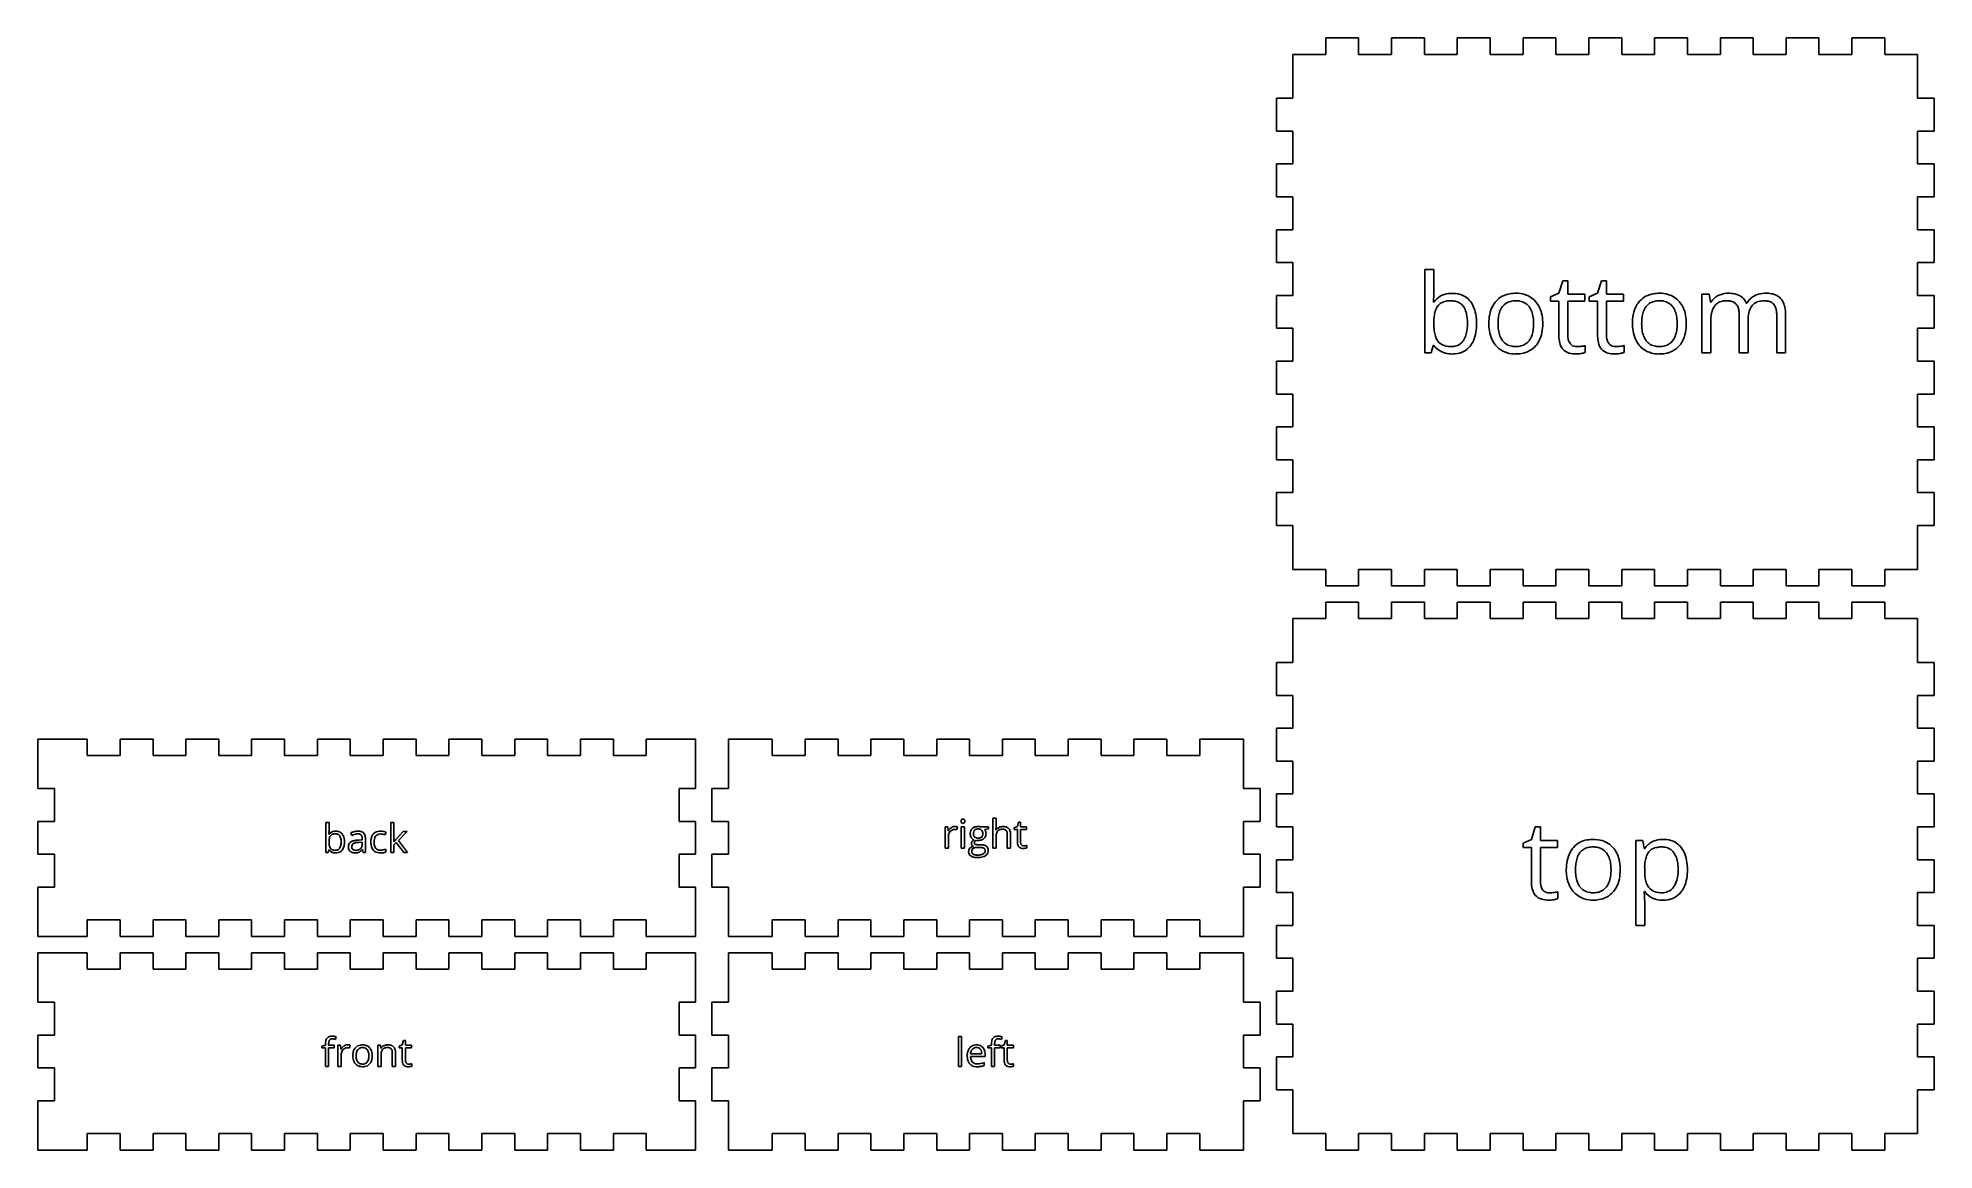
# Model space of a CAD drawing. Header units: millimetres. Extents: x 0 to 346, y 3 to 206.
import ezdxf

# ---------------------------------------------------------------- set-up
doc = ezdxf.new("R2010")
doc.units = ezdxf.units.MM

msp = doc.modelspace()

# ---------------------------------------------------------------- linework, layer by layer
at = {"layer": 'back_labelLayer'}
for p, q in [((52.54, 57.3), (52.54, 62.77)), ((52.54, 62.77), (53.12, 62.77)), ((53.12, 62.77), (53.12, 61.44)), ((64.38, 57.3), (64.38, 62.77)), ((64.38, 62.77), (64.96, 62.77)), ((64.96, 62.77), (64.96, 59.87)), ((53.09, 60.64), (53.12, 60.64)), ((57.27, 60.44), (57.09, 60.89)), ((58.53, 59.59), (59.18, 59.61)), ((59.17, 59.19), (58.58, 59.17)), ((59.17, 58.85), (59.17, 59.19)), ((59.18, 59.61), (59.18, 59.85)), ((59.75, 59.93), (59.75, 57.3)), ((63.52, 61.02), (63.34, 60.53)), ((64.93, 59.27), (64.96, 59.27)), ((65.4, 59.12), (64.96, 58.74)), ((66.76, 57.3), (65.4, 59.12)), ((65.42, 59.83), (66.66, 61.15)), ((67.35, 61.15), (65.79, 59.51)), ((65.79, 59.51), (67.46, 57.3)), ((66.66, 61.15), (67.35, 61.15)), ((52.95, 57.3), (52.54, 57.3)), ((53.08, 57.8), (52.95, 57.3)), ((53.12, 57.8), (53.08, 57.8)), ((59.2, 57.85), (59.17, 57.85)), ((59.32, 57.3), (59.2, 57.85)), ((59.75, 57.3), (59.32, 57.3)), ((63.47, 57.95), (63.47, 57.43)), ((64.96, 57.3), (64.38, 57.3)), ((64.96, 58.74), (64.96, 57.3)), ((67.46, 57.3), (66.76, 57.3))]:
    msp.add_line(p, q, dxfattribs=at)
for centre, radius, start, end in [((44.34, 61.32), 8.78, 355.7239, 358.1259), ((45.83, 61.21), 7.28, 355.4718, 355.6532), ((40.95, 61.43), 12.17, 358.1123, 0.0485), ((54.21, 59.88), 1.33, 95.1835, 145.1109), ((56.26, 59.3), 3.14, 171.0668, 177.8457), ((57.62, 59.23), 4.5, 177.6176, 180.0426), ((56.98, 59.22), 3.86, 179.7763, 185.7076), ((55.46, 59.06), 2.33, 185.5925, 194.205), ((54.96, 59.51), 1.83, 160.8926, 171.2334), ((54.18, 59.79), 0.999, 143.3382, 161.256), ((54, 59.91), 0.776, 120.1403, 142.4249), ((54.11, 59.7), 1.01, 100.4469, 119.6701), ((54.23, 59.09), 1.64, 89.5731, 100.7324), ((54.32, 59.22), 1.99, 89.8743, 96.8146), ((54.25, 59.38), 1.35, 78.6782, 90.375), ((54.35, 59.43), 1.78, 74.2393, 90.5624), ((54.37, 59.86), 0.851, 35.5408, 79.8011), ((54.46, 59.87), 1.34, 38.5631, 74.067), ((54.27, 59.8), 0.968, 32.7035, 35.524), ((54.01, 59.65), 1.27, 15.778, 32.0151), ((53.18, 59.4), 2.14, 6.1649, 16.0396), ((53.16, 59.08), 2.16, 343.4171, 353.6369), ((51.88, 59.25), 3.45, 359.7681, 6.3095), ((51.98, 59.22), 3.34, 353.4935, 0.2205), ((54.16, 59.63), 1.72, 16.4709, 38.4075), ((53.29, 59.36), 2.64, 5.1339, 16.7973), ((52.51, 59.21), 3.42, 350.6563, 0.338), ((52.18, 59.24), 3.75, 359.8779, 5.4093), ((57.67, 58.41), 1.01, 115.4905, 182.3568), ((58.37, 58.52), 2.69, 106.3569, 118.335), ((58.17, 57.48), 2.07, 101.3568, 117.0799), ((58.98, 56.93), 3.91, 112.2122, 115.9641), ((57.9, 58.42), 0.623, 120.9734, 172.418), ((58.6, 57.89), 2.87, 103.6227, 112.432), ((58.05, 58.19), 0.896, 113.5886, 121.6806), ((58.48, 58.16), 3.06, 104.5162, 106.549), ((58.27, 57.67), 1.46, 102.7996, 113.2433), ((58.4, 58.51), 2.7, 90.0714, 104.6521), ((58.58, 55.58), 4.01, 92.4696, 101.7065), ((58.38, 58.83), 1.9, 90.4485, 103.7666), ((58.53, 56.56), 2.6, 96.3546, 102.9953), ((58.72, 54.89), 4.29, 91.8565, 96.4478), ((58.37, 59.29), 1.44, 83.6507, 90.1754), ((58.41, 58.75), 2.46, 81.568, 90.3249), ((58.7, 53.89), 5.7, 91.7164, 92.9096), ((58.43, 59.78), 0.954, 70.5717, 83.9928), ((58.55, 60.12), 0.592, 42.7295, 71.0381), ((58.55, 59.68), 1.53, 68.2273, 81.7495), ((58.5, 60.09), 0.651, 20.4094, 41.4479), ((58.14, 59.95), 1.04, 7.8273, 20.6041), ((58.75, 60.17), 0.993, 47.8683, 68.2934), ((57.68, 58.83), 1.48, 346.9177, 0.2825), ((57.5, 59.86), 1.68, 359.6933, 8.0036), ((57.28, 58.85), 1.89, 359.8193, 359.9982), ((58.78, 60.24), 0.924, 19.2331, 46.6741), ((58.25, 60.04), 1.5, 6.3379, 19.6815), ((57.45, 59.94), 2.3, 359.8026, 6.6584), ((63.96, 59.22), 3.22, 169.8979, 180.3689), ((64.27, 59.2), 3.53, 179.9388, 183.9816), ((63.32, 59.11), 2.57, 183.5914, 196.354), ((62.84, 59.43), 2.08, 153.0875, 170.1051), ((62.41, 59.63), 1.61, 138.655, 152.6853), ((62.33, 59.69), 1.51, 101.4913, 138.3134), ((64.57, 59.22), 3.22, 174.531, 180.1549), ((64.17, 59.19), 2.83, 179.7041, 188.0744), ((63.31, 59.36), 1.96, 160.1418, 175.1368), ((62.4, 59.72), 0.979, 114.4266, 161.6633), ((62.49, 59.41), 1.29, 88.7194, 112.5668), ((62.51, 58.93), 2.29, 89.5892, 102.1788), ((62.52, 59.41), 1.29, 87.6751, 89.9748), ((62.53, 58.59), 2.63, 77.7702, 89.9475), ((62.5, 59.03), 1.67, 81.691, 87.5078), ((62.39, 58.3), 2.41, 77.2998, 81.7345), ((62.25, 57.63), 3.1, 74.7801, 77.4497), ((62.38, 58.11), 2.6, 68.3294, 74.8831), ((62.48, 58.31), 2.91, 74.6796, 77.9578), ((62.75, 59.29), 1.9, 70.0945, 74.7386), ((63, 59.99), 1.15, 63.5033, 70.1862), ((63.14, 60.27), 0.847, 62.9237, 63.1908), ((45.99, 60.6), 18.99, 356.0329, 356.6443), ((40.51, 60.97), 24.48, 356.0201, 356.0543), ((53.51, 60.16), 11.45, 356.6326, 357.4909), ((58.04, 59.96), 6.92, 357.5041, 358.3307), ((61.07, 59.88), 3.89, 358.2738, 359.8929), ((67.78, 57.28), 3.45, 142.3232, 144.7076), ((69.62, 55.86), 5.78, 140.433, 142.3367), ((72.01, 53.88), 8.88, 139.28, 140.4703), ((74.79, 51.5), 12.54, 138.3417, 139.2878), ((54.17, 58.55), 1.29, 215.585, 245.8361), ((54.48, 58.81), 1.32, 193.9431, 208.0218), ((54.09, 58.6), 0.88, 208.5537, 217.5604), ((54.06, 58.59), 0.847, 218.169, 253.8047), ((54.27, 58.78), 1.54, 245.9801, 255.5456), ((54.21, 59.08), 1.36, 253.1383, 266.8483), ((54.32, 59), 1.77, 255.7755, 270.3186), ((54.26, 59.59), 1.88, 266.3776, 270.0511), ((54.27, 58.88), 1.16, 269.3869, 285.8631), ((54.33, 59.21), 1.98, 269.9226, 275.5482), ((54.43, 58.62), 1.38, 274.064, 321.4081), ((54.36, 58.57), 0.839, 286.0163, 326.8497), ((53.94, 58.85), 1.34, 326.7105, 343.6662), ((54.22, 58.78), 1.64, 321.3161, 335.5436), ((53.7, 59.01), 2.21, 335.8306, 350.8255), ((58.13, 58.35), 1.47, 179.5457, 192.695), ((57.63, 58.23), 0.959, 192.0828, 227.4521), ((57.66, 58.27), 1, 227.769, 237.805), ((57.75, 58.43), 1.18, 238.3273, 258.9184), ((58.19, 58.36), 0.922, 171.2122, 180.2059), ((58.11, 58.35), 0.834, 179.5265, 192.7788), ((57.82, 58.28), 0.544, 192.3264, 222.058), ((57.8, 58.27), 0.52, 222.5808, 229.2545), ((57.87, 58.36), 0.635, 229.7837, 254.2725), ((57.87, 59.02), 1.79, 258.6719, 270.4048), ((57.97, 58.68), 0.964, 253.9397, 266.4534), ((57.89, 59.86), 2.63, 269.9538, 273.1492), ((58, 59.02), 1.31, 266.0782, 270.059), ((58.01, 59.32), 1.61, 269.5792, 282.0413), ((57.93, 59.22), 1.98, 272.9335, 281.4139), ((58.06, 58.59), 1.35, 281.298, 293.7314), ((58.13, 58.8), 1.07, 281.7121, 306.4594), ((58.15, 58.34), 1.08, 294.3933, 304.7371), ((58.18, 58.71), 0.974, 306.9882, 313.8558), ((57.87, 58.74), 1.57, 304.8485, 314.8531), ((58.17, 58.71), 0.977, 314.1892, 347.427), ((57.28, 59.35), 2.42, 314.7445, 321.7072), ((62.47, 58.86), 1.69, 196.0167, 221.1349), ((62.3, 58.73), 1.48, 221.7976, 256.802), ((63.15, 59.05), 1.8, 187.9315, 200.3885), ((62.6, 58.84), 1.21, 200.4183, 216.6393), ((62.37, 58.68), 0.927, 216.9695, 261.3103), ((62.47, 59.41), 2.18, 256.4244, 270.489), ((62.47, 59.15), 1.41, 260.136, 270.2692), ((62.47, 60.18), 2.44, 270.2658, 286.2891), ((62.49, 60.43), 3.2, 269.9655, 272.8642), ((62.54, 59.68), 2.45, 272.5981, 282.1878), ((62.71, 58.91), 1.66, 282.0344, 296.9455), ((62.32, 60.74), 3.02, 286.0461, 292.3654)]:
    msp.add_arc(centre, radius, start, end, dxfattribs=at)
at = {"layer": 'back_outsideCutPath'}
for p, q in [((0, 78), (0, 69)), ((3, 78), (0, 78)), ((9, 78), (3, 78)), ((9, 75), (9, 78)), ((21, 78), (15, 78)), ((15, 78), (15, 75)), ((21, 75), (21, 78)), ((33, 78), (27, 78)), ((27, 78), (27, 75)), ((33, 75), (33, 78)), ((45, 78), (39, 78)), ((39, 78), (39, 75)), ((45, 75), (45, 78)), ((57, 78), (51, 78)), ((51, 78), (51, 75)), ((57, 75), (57, 78)), ((69, 78), (63, 78)), ((63, 78), (63, 75)), ((69, 75), (69, 78)), ((81, 78), (75, 78)), ((75, 78), (75, 75)), ((81, 75), (81, 78)), ((93, 78), (87, 78)), ((87, 78), (87, 75)), ((93, 75), (93, 78)), ((105, 78), (99, 78)), ((99, 78), (99, 75)), ((105, 75), (105, 78)), ((120, 78), (111, 78)), ((111, 78), (111, 75)), ((120, 75), (120, 78)), ((15, 75), (9, 75)), ((27, 75), (21, 75)), ((39, 75), (33, 75)), ((51, 75), (45, 75)), ((63, 75), (57, 75)), ((75, 75), (69, 75)), ((87, 75), (81, 75)), ((99, 75), (93, 75)), ((111, 75), (105, 75)), ((120, 69), (120, 75)), ((0, 69), (3, 69)), ((3, 69), (3, 63)), ((117, 63), (117, 69)), ((117, 69), (120, 69)), ((3, 63), (0, 63)), ((0, 63), (0, 57)), ((120, 63), (117, 63)), ((120, 57), (120, 63)), ((0, 57), (3, 57)), ((3, 57), (3, 51)), ((117, 51), (117, 57)), ((117, 57), (120, 57)), ((3, 51), (0, 51)), ((0, 51), (0, 45)), ((120, 51), (117, 51)), ((120, 42), (120, 51)), ((0, 45), (0, 42)), ((9, 42), (9, 45)), ((9, 45), (15, 45)), ((15, 45), (15, 42)), ((21, 42), (21, 45)), ((21, 45), (27, 45)), ((27, 45), (27, 42)), ((33, 42), (33, 45)), ((33, 45), (39, 45)), ((39, 45), (39, 42)), ((45, 42), (45, 45)), ((45, 45), (51, 45)), ((51, 45), (51, 42)), ((57, 42), (57, 45)), ((57, 45), (63, 45)), ((63, 45), (63, 42)), ((69, 42), (69, 45)), ((69, 45), (75, 45)), ((75, 45), (75, 42)), ((81, 42), (81, 45)), ((81, 45), (87, 45)), ((87, 45), (87, 42)), ((93, 42), (93, 45)), ((93, 45), (99, 45)), ((99, 45), (99, 42)), ((105, 42), (105, 45)), ((105, 45), (111, 45)), ((111, 45), (111, 42)), ((0, 42), (9, 42)), ((15, 42), (21, 42)), ((27, 42), (33, 42)), ((39, 42), (45, 42)), ((51, 42), (57, 42)), ((63, 42), (69, 42)), ((75, 42), (81, 42)), ((87, 42), (93, 42)), ((99, 42), (105, 42)), ((111, 42), (117, 42)), ((117, 42), (120, 42))]:
    msp.add_line(p, q, dxfattribs=at)
at = {"layer": 'bottom_labelLayer'}
for p, q in [((253.1, 148.5), (253.1, 163.7)), ((253.1, 163.7), (254.72, 163.7)), ((254.72, 163.7), (254.72, 160)), ((276.02, 158.72), (277.55, 159.4)), ((277.55, 159.4), (278.24, 161.68)), ((278.24, 161.68), (279.17, 161.68)), ((279.17, 161.68), (279.17, 159.2)), ((279.17, 159.2), (282.28, 159.2)), ((282.28, 159.2), (282.28, 157.94)), ((283.08, 158.72), (284.61, 159.4)), ((284.61, 159.4), (285.3, 161.68)), ((285.3, 161.68), (286.23, 161.68)), ((286.23, 161.68), (286.23, 159.2)), ((286.23, 159.2), (289.34, 159.2)), ((289.34, 159.2), (289.34, 157.94)), ((303.64, 148.5), (303.64, 159.2)), ((303.64, 159.2), (304.96, 159.2)), ((304.96, 159.2), (305.22, 157.74)), ((254.64, 157.78), (254.72, 157.78)), ((276.02, 157.94), (276.02, 158.72)), ((277.55, 157.94), (276.02, 157.94)), ((277.55, 151.58), (277.55, 157.94)), ((282.28, 157.94), (279.17, 157.94)), ((279.17, 157.94), (279.17, 151.64)), ((283.08, 157.94), (283.08, 158.72)), ((284.61, 157.94), (283.08, 157.94)), ((284.61, 151.58), (284.61, 157.94)), ((289.34, 157.94), (286.23, 157.94)), ((286.23, 157.94), (286.23, 151.64)), ((305.22, 157.74), (305.3, 157.74)), ((311.74, 157.58), (311.82, 157.58)), ((305.26, 154.12), (305.26, 148.5)), ((310.45, 148.5), (310.45, 155.46)), ((312.07, 154.48), (312.07, 148.5)), ((317.28, 148.5), (317.28, 155.46)), ((318.9, 155.48), (318.9, 148.5)), ((254.6, 149.88), (254.26, 148.5)), ((254.72, 149.88), (254.6, 149.88)), ((282.36, 149.84), (282.36, 148.6)), ((289.42, 149.84), (289.42, 148.6)), ((254.26, 148.5), (253.1, 148.5)), ((305.26, 148.5), (303.64, 148.5)), ((312.07, 148.5), (310.45, 148.5)), ((318.9, 148.5), (317.28, 148.5))]:
    msp.add_line(p, q, dxfattribs=at)
for centre, radius, start, end in [((220.92, 159.98), 33.8, 358.1123, 0.0484), ((257.74, 155.67), 3.69, 95.1835, 145.1109), ((258.07, 153.84), 5.54, 89.8744, 96.8145), ((258.13, 154.42), 4.95, 74.2393, 90.5624), ((258.46, 155.63), 3.71, 38.5631, 74.067), ((269.25, 155.07), 4.29, 99.1759, 137.9833), ((269.67, 153.1), 6.3, 89.7326, 100.076), ((269.76, 153.95), 5.45, 73.5223, 90.5692), ((270.07, 155.11), 4.24, 41.1446, 73.2134), ((295.46, 155.07), 4.29, 99.1759, 137.9833), ((295.87, 153.1), 6.3, 89.7326, 100.076), ((295.96, 153.95), 5.45, 73.5223, 90.5692), ((296.28, 155.11), 4.24, 41.1446, 73.2134), ((308.37, 155.55), 3.85, 93.8343, 117.5072), ((308.46, 154.75), 4.65, 89.9662, 94.2831), ((308.51, 154.09), 5.31, 77.5572, 90.5513), ((309, 156.21), 3.13, 52.7027, 78.0054), ((315.13, 155.29), 4.1, 95.8635, 117.9693), ((315.27, 154.28), 5.12, 89.9197, 96.2618), ((315.31, 153.76), 5.64, 79.9361, 90.3804), ((315.69, 155.8), 3.57, 62.9723, 80.1665), ((234.49, 159.37), 20.22, 355.4715, 355.653), ((230.33, 159.66), 24.39, 355.7239, 358.1259), ((259.84, 154.64), 5.07, 160.8926, 171.2334), ((257.68, 155.41), 2.78, 143.3382, 161.256), ((257.16, 155.75), 2.16, 120.1403, 142.4249), ((257.47, 155.17), 2.82, 100.4469, 119.6701), ((257.81, 153.47), 4.56, 89.5731, 100.7324), ((257.87, 154.27), 3.75, 78.6781, 90.375), ((258.19, 155.62), 2.36, 35.5408, 79.8011), ((257.92, 155.43), 2.69, 32.7035, 35.5241), ((257.2, 155.02), 3.52, 15.7779, 32.0151), ((254.87, 154.33), 5.95, 6.1649, 16.0397), ((257.61, 154.97), 4.78, 16.4709, 38.4075), ((255.18, 154.21), 7.32, 5.1338, 16.7973), ((270.32, 154.48), 5.5, 150.7112, 169.4695), ((269.41, 154.95), 4.48, 138.176, 150.2287), ((271.91, 154.29), 5.44, 162.0653, 173.1675), ((269.92, 154.96), 3.35, 142.9026, 162.375), ((269.29, 155.4), 2.58, 103.4685, 142.3119), ((269.62, 154.16), 3.86, 89.4806, 103.8805), ((269.67, 153.93), 4.09, 79.3454, 90.3175), ((269.99, 155.32), 2.67, 37.9578, 80.4006), ((269.44, 154.93), 3.34, 20.0257, 37.4351), ((267.79, 154.33), 5.1, 7.744, 20.069), ((269.46, 154.59), 5.05, 13.5014, 41.0703), ((267.11, 153.97), 7.48, 1.1277, 13.88), ((296.52, 154.48), 5.5, 150.7112, 169.4695), ((295.61, 154.95), 4.48, 138.176, 150.2287), ((298.11, 154.29), 5.44, 162.0653, 173.1675), ((296.12, 154.96), 3.35, 142.9026, 162.375), ((295.49, 155.4), 2.58, 103.4685, 142.3119), ((295.82, 154.16), 3.86, 89.4806, 103.8805), ((295.88, 153.93), 4.09, 79.3454, 90.3175), ((296.19, 155.32), 2.67, 37.9578, 80.4006), ((295.64, 154.93), 3.34, 20.0257, 37.4351), ((293.99, 154.33), 5.1, 7.744, 20.069), ((295.67, 154.59), 5.05, 13.5014, 41.0703), ((293.31, 153.97), 7.48, 1.1277, 13.88), ((308.04, 156.12), 3.19, 117.121, 149.5424), ((310.12, 154.77), 4.82, 161.0235, 171.4469), ((308.14, 155.48), 2.72, 143.077, 161.3914), ((307.65, 155.81), 2.12, 123.702, 142.3022), ((307.86, 155.44), 2.55, 101.1546, 123.0656), ((308.17, 154), 4.03, 89.5573, 101.4832), ((308.2, 154.23), 3.8, 85.5238, 90.0794), ((308.31, 155.33), 2.69, 72.3601, 85.9562), ((308.62, 156.27), 1.7, 41.0611, 72.8993), ((308.41, 156.12), 1.96, 20.7071, 40.0217), ((307.43, 155.75), 3, 7.9865, 20.795), ((305.67, 155.49), 4.78, 359.6948, 8.1472), ((309.18, 156.54), 2.77, 22.2098, 51.4971), ((314.76, 155.9), 3.38, 119.4042, 150.1829), ((316.5, 154.89), 4.4, 160.8732, 172.5272), ((314.88, 155.47), 2.68, 140.9765, 161.1699), ((314.45, 155.78), 2.15, 122.3597, 140.2884), ((315.13, 155.33), 4.07, 118.2585, 120.063), ((314.69, 155.35), 2.63, 101.0032, 121.7841), ((315, 153.85), 4.17, 89.5621, 101.2962), ((315.04, 154.26), 3.76, 85.8144, 90.0685), ((315.14, 155.33), 2.69, 72.6395, 86.2568), ((315.45, 156.26), 1.71, 41.0408, 73.1793), ((315.23, 156.12), 1.96, 20.7071, 40.0217), ((314.26, 155.75), 3, 7.9865, 20.795), ((312.5, 155.49), 4.78, 359.6948, 8.1472), ((316.08, 156.6), 2.67, 44.229, 62.6229), ((315.97, 156.55), 2.79, 19.5612, 43.3161), ((314.27, 155.91), 4.6, 7.5042, 19.9645), ((311.46, 155.52), 7.44, 359.7107, 7.6907), ((267.21, 153.87), 12.49, 177.6177, 180.0426), ((265.44, 153.82), 10.72, 179.7763, 185.7075), ((263.45, 154.06), 8.73, 171.0668, 177.8457), ((261.21, 153.38), 6.47, 185.5925, 194.2051), ((254.83, 153.46), 5.99, 343.4171, 353.6369), ((251.56, 153.85), 9.29, 353.4935, 0.2206), ((251.27, 153.92), 9.58, 359.7681, 6.3095), ((256.33, 153.24), 6.14, 335.8306, 350.8255), ((253.02, 153.81), 9.5, 350.6563, 0.338), ((252.12, 153.88), 10.41, 359.8779, 5.4094), ((273.18, 153.92), 8.42, 169.2443, 180.3881), ((272.87, 153.83), 8.11, 179.7745, 189.0933), ((270.79, 153.48), 6, 188.9103, 205.3171), ((275.01, 153.9), 8.57, 173.0086, 180.2464), ((274.65, 153.82), 8.21, 179.706, 187.9161), ((271.64, 153.39), 5.17, 187.7639, 200.0977), ((267.32, 153.48), 5.58, 342.3616, 353.7537), ((264.83, 153.9), 8.09, 359.7076, 7.8973), ((264.37, 153.83), 8.54, 353.5363, 0.2014), ((266.22, 153.81), 8.37, 349.1762, 0.3863), ((265.08, 153.86), 9.51, 359.9919, 1.5419), ((299.38, 153.92), 8.42, 169.2443, 180.3881), ((299.07, 153.83), 8.11, 179.7745, 189.0933), ((296.99, 153.48), 6, 188.9103, 205.3171), ((301.21, 153.9), 8.57, 173.0086, 180.2464), ((300.85, 153.82), 8.21, 179.706, 187.9161), ((297.84, 153.39), 5.17, 187.7639, 200.0977), ((293.52, 153.48), 5.58, 342.3616, 353.7537), ((291.03, 153.9), 8.09, 359.7076, 7.8973), ((290.58, 153.83), 8.54, 353.5363, 0.2014), ((292.42, 153.81), 8.37, 349.1762, 0.3863), ((291.28, 153.86), 9.51, 359.9919, 1.5419), ((313.41, 154.26), 8.15, 171.3042, 178.3501), ((316.54, 154.12), 11.29, 178.0976, 180.0253), ((319.2, 154.52), 7.13, 172.3777, 180.1829), ((320.94, 154.48), 8.87, 179.8932, 180.0008), ((257.64, 151.97), 3.59, 215.585, 245.8362), ((258.51, 152.68), 3.67, 193.943, 208.0218), ((257.41, 152.12), 2.44, 208.5536, 217.5605), ((257.32, 152.09), 2.35, 218.169, 253.8047), ((257.76, 153.43), 3.77, 253.1382, 266.8483), ((257.88, 154.87), 5.21, 266.3776, 270.0511), ((257.92, 152.89), 3.23, 269.3869, 285.8631), ((258.35, 152.16), 3.84, 274.064, 321.4081), ((258.16, 152.03), 2.33, 286.0163, 326.8497), ((257, 152.79), 3.72, 326.7105, 343.6662), ((257.79, 152.61), 4.56, 321.3161, 335.5436), ((270.17, 153.22), 5.33, 205.656, 208.4461), ((269.37, 152.73), 4.39, 207.7947, 238.6758), ((269.98, 152.78), 3.4, 200.0846, 216.9132), ((269.42, 152.84), 4.51, 238.8115, 253.2428), ((269.37, 152.35), 2.66, 217.301, 261.7099), ((269.65, 153.69), 4.03, 260.5033, 270.2477), ((269.71, 153.43), 3.77, 269.4482, 284.7256), ((270.01, 152.32), 2.62, 284.5662, 322.6334), ((270.06, 152.67), 4.32, 278.8959, 317.9979), ((269.31, 152.83), 3.48, 323.0089, 342.6391), ((269.91, 152.79), 4.52, 318.144, 329.7566), ((269.04, 153.24), 5.5, 330.2507, 349.4116), ((282.65, 151.52), 5.1, 179.3551, 192.8478), ((280.09, 150.83), 2.45, 190.3818, 253.8772), ((282.44, 151.62), 3.26, 179.6417, 189.7506), ((281.29, 151.42), 2.09, 189.548, 205.7873), ((280.81, 151.2), 1.57, 206.1294, 221.4084), ((280.76, 151.16), 1.51, 221.5949, 262.3505), ((280.89, 151.81), 2.17, 261.3266, 270.1913), ((280.9, 154.97), 5.32, 269.8803, 278.3028), ((280.95, 154.56), 4.91, 278.4159, 279.0077), ((280.36, 158.37), 8.77, 278.959, 280.5104), ((280.93, 155.31), 5.66, 280.4848, 282.6268), ((281.43, 153.1), 3.39, 282.5876, 285.5795), ((281.68, 152.17), 2.43, 285.7232, 286.2567), ((289.71, 151.52), 5.1, 179.3551, 192.8478), ((287.15, 150.83), 2.45, 190.3818, 253.8772), ((289.5, 151.62), 3.26, 179.6417, 189.7506), ((288.35, 151.42), 2.09, 189.548, 205.7873), ((287.87, 151.2), 1.57, 206.1294, 221.4084), ((287.82, 151.16), 1.51, 221.5949, 262.3505), ((287.95, 151.81), 2.17, 261.3266, 270.1913), ((287.96, 154.97), 5.32, 269.8803, 278.3028), ((288.01, 154.56), 4.91, 278.4159, 279.0077), ((287.42, 158.37), 8.77, 278.959, 280.5104), ((287.99, 155.31), 5.66, 280.4848, 282.6268), ((288.49, 153.1), 3.39, 282.5876, 285.5795), ((288.74, 152.17), 2.43, 285.7232, 286.2567), ((296.37, 153.22), 5.33, 205.656, 208.4461), ((295.57, 152.73), 4.39, 207.7947, 238.6758), ((296.18, 152.78), 3.4, 200.0846, 216.9132), ((295.62, 152.84), 4.51, 238.8115, 253.2428), ((295.57, 152.35), 2.66, 217.301, 261.7099), ((295.86, 153.69), 4.03, 260.5033, 270.2477), ((295.91, 153.43), 3.77, 269.4482, 284.7256), ((296.21, 152.32), 2.62, 284.5662, 322.6334), ((296.26, 152.67), 4.32, 278.8959, 317.9979), ((295.51, 152.83), 3.48, 323.0089, 342.6391), ((296.11, 152.79), 4.52, 318.144, 329.7566), ((295.24, 153.24), 5.5, 330.2507, 349.4116), ((257.91, 152.6), 4.28, 245.9802, 255.5456), ((258.05, 153.22), 4.92, 255.7755, 270.3185), ((258.09, 153.8), 5.5, 269.9226, 275.5482), ((269.59, 153.51), 5.21, 253.5437, 270.4182), ((269.66, 154.6), 6.29, 269.7503, 279.8033), ((280.59, 152.54), 4.23, 253.7848, 270.8853), ((280.66, 152.46), 4.16, 270.0034, 270.7606), ((280.63, 153.36), 5.05, 270.8932, 275.5484), ((280.45, 155.32), 7.03, 275.526, 279.294), ((280.61, 154.37), 6.06, 279.1862, 280.1143), ((280.88, 152.9), 4.56, 280.007, 283.3735), ((281.29, 151.2), 2.82, 283.307, 288.1198), ((281.68, 150.04), 1.59, 287.9888, 295.3048), ((287.65, 152.54), 4.23, 253.7848, 270.8853), ((287.72, 152.46), 4.16, 270.0034, 270.7606), ((287.69, 153.36), 5.05, 270.8932, 275.5484), ((287.51, 155.32), 7.03, 275.526, 279.294), ((287.67, 154.37), 6.06, 279.1862, 280.1143), ((287.95, 152.9), 4.56, 280.007, 283.3735), ((288.35, 151.2), 2.82, 283.307, 288.1198), ((288.74, 150.04), 1.59, 287.9888, 295.3048), ((295.8, 153.51), 5.21, 253.5437, 270.4182), ((295.86, 154.6), 6.29, 269.7503, 279.8033)]:
    msp.add_arc(centre, radius, start, end, dxfattribs=at)
at = {"layer": 'bottom_outsideCutPath'}
for p, q in [((241, 206), (235, 206)), ((235, 206), (235, 203)), ((241, 203), (241, 206)), ((253, 206), (247, 206)), ((247, 206), (247, 203)), ((253, 203), (253, 206)), ((265, 206), (259, 206)), ((259, 206), (259, 203)), ((265, 203), (265, 206)), ((277, 206), (271, 206)), ((271, 206), (271, 203)), ((277, 203), (277, 206)), ((289, 206), (283, 206)), ((283, 206), (283, 203)), ((289, 203), (289, 206)), ((301, 206), (295, 206)), ((295, 206), (295, 203)), ((301, 203), (301, 206)), ((313, 206), (307, 206)), ((307, 206), (307, 203)), ((313, 203), (313, 206)), ((325, 206), (319, 206)), ((319, 206), (319, 203)), ((325, 203), (325, 206)), ((337, 206), (331, 206)), ((331, 206), (331, 203)), ((337, 203), (337, 206)), ((229, 203), (229, 195)), ((235, 203), (229, 203)), ((229, 203), (229, 203)), ((247, 203), (241, 203)), ((259, 203), (253, 203)), ((271, 203), (265, 203)), ((283, 203), (277, 203)), ((295, 203), (289, 203)), ((307, 203), (301, 203)), ((319, 203), (313, 203)), ((331, 203), (325, 203)), ((343, 203), (337, 203)), ((343, 201), (343, 203)), ((343, 195), (343, 201)), ((229, 195), (226, 195)), ((226, 195), (226, 189)), ((346, 195), (343, 195)), ((346, 189), (346, 195)), ((226, 189), (229, 189)), ((229, 189), (229, 183)), ((343, 183), (343, 189)), ((343, 189), (346, 189)), ((229, 183), (226, 183)), ((226, 183), (226, 177)), ((346, 183), (343, 183)), ((346, 177), (346, 183)), ((226, 177), (229, 177)), ((229, 177), (229, 171)), ((343, 171), (343, 177)), ((343, 177), (346, 177)), ((229, 171), (226, 171)), ((226, 171), (226, 165)), ((346, 171), (343, 171)), ((346, 165), (346, 171)), ((226, 165), (229, 165)), ((229, 165), (229, 159)), ((343, 159), (343, 165)), ((343, 165), (346, 165)), ((229, 159), (226, 159)), ((226, 159), (226, 153)), ((346, 159), (343, 159)), ((346, 153), (346, 159)), ((226, 153), (229, 153)), ((229, 153), (229, 147)), ((343, 147), (343, 153)), ((343, 153), (346, 153)), ((229, 147), (226, 147)), ((226, 147), (226, 141)), ((346, 147), (343, 147)), ((346, 141), (346, 147)), ((226, 141), (229, 141)), ((229, 141), (229, 135)), ((343, 135), (343, 141)), ((343, 141), (346, 141)), ((229, 135), (226, 135)), ((226, 135), (226, 129)), ((346, 135), (343, 135)), ((346, 129), (346, 135)), ((226, 129), (229, 129)), ((229, 129), (229, 123)), ((343, 123), (343, 129)), ((343, 129), (346, 129)), ((229, 123), (226, 123)), ((226, 123), (226, 117)), ((346, 123), (343, 123)), ((346, 117), (346, 123)), ((226, 117), (229, 117)), ((229, 117), (229, 111)), ((343, 109), (343, 117)), ((343, 117), (346, 117)), ((229, 111), (229, 109)), ((229, 109), (235, 109)), ((235, 109), (235, 106)), ((241, 106), (241, 109)), ((241, 109), (247, 109)), ((247, 109), (247, 106)), ((253, 106), (253, 109)), ((253, 109), (259, 109)), ((259, 109), (259, 106)), ((265, 106), (265, 109)), ((265, 109), (271, 109)), ((271, 109), (271, 106)), ((277, 106), (277, 109)), ((277, 109), (283, 109)), ((283, 109), (283, 106)), ((289, 106), (289, 109)), ((289, 109), (295, 109)), ((295, 109), (295, 106)), ((301, 106), (301, 109)), ((301, 109), (307, 109)), ((307, 109), (307, 106)), ((313, 106), (313, 109)), ((313, 109), (319, 109)), ((319, 109), (319, 106)), ((325, 106), (325, 109)), ((325, 109), (331, 109)), ((331, 109), (331, 106)), ((337, 106), (337, 109)), ((337, 109), (343, 109)), ((343, 109), (343, 109)), ((235, 106), (241, 106)), ((247, 106), (253, 106)), ((259, 106), (265, 106)), ((271, 106), (277, 106)), ((283, 106), (289, 106)), ((295, 106), (301, 106)), ((307, 106), (313, 106)), ((319, 106), (325, 106)), ((331, 106), (337, 106))]:
    msp.add_line(p, q, dxfattribs=at)
at = {"layer": 'front_labelLayer'}
for p, q in [((51.78, 21.94), (52.47, 22.15)), ((51.78, 21.68), (51.78, 21.94)), ((52.47, 21.68), (51.78, 21.68)), ((52.47, 22.15), (52.47, 22.37)), ((52.47, 18.28), (52.47, 21.68)), ((53.05, 22.38), (53.05, 22.13)), ((53.05, 22.13), (54.04, 22.13)), ((54.04, 21.68), (53.05, 21.68)), ((53.05, 21.68), (53.05, 18.28)), ((54.04, 22.13), (54.04, 21.68)), ((54.43, 23.67), (54.28, 23.2)), ((54.74, 18.28), (54.74, 22.13)), ((54.74, 22.13), (55.22, 22.13)), ((55.22, 22.13), (55.29, 21.42)), ((55.29, 21.42), (55.32, 21.42)), ((56.96, 22.16), (56.88, 21.62)), ((62.03, 18.28), (62.03, 22.13)), ((62.03, 22.13), (62.5, 22.13)), ((62.5, 22.13), (62.6, 21.61)), ((62.6, 21.61), (62.62, 21.61)), ((64.66, 18.28), (64.66, 20.77)), ((65.25, 20.79), (65.25, 18.28)), ((65.94, 21.96), (66.49, 22.2)), ((65.94, 21.68), (65.94, 21.96)), ((66.49, 21.68), (65.94, 21.68)), ((66.49, 22.2), (66.73, 23.03)), ((66.49, 19.39), (66.49, 21.68)), ((66.73, 23.03), (67.07, 23.03)), ((67.07, 23.03), (67.07, 22.13)), ((67.07, 22.13), (68.19, 22.13)), ((68.19, 21.68), (67.07, 21.68)), ((67.07, 21.68), (67.07, 19.41)), ((68.19, 22.13), (68.19, 21.68)), ((53.05, 18.28), (52.47, 18.28)), ((55.32, 18.28), (54.74, 18.28)), ((55.32, 20.35), (55.32, 18.28)), ((62.61, 18.28), (62.03, 18.28)), ((62.61, 20.3), (62.61, 18.28)), ((65.25, 18.28), (64.66, 18.28)), ((68.22, 18.76), (68.22, 18.32))]:
    msp.add_line(p, q, dxfattribs=at)
for centre, radius, start, end in [((54.84, 22.4), 2.37, 167.5776, 180.6587), ((53.72, 22.66), 1.22, 141.7434, 168.2322), ((53.54, 22.75), 1.02, 98.2552, 139.6203), ((55.81, 22.38), 2.76, 178.1972, 180.0233), ((55.06, 22.42), 2, 171.6528, 178.4384), ((54.26, 22.54), 1.19, 161.8438, 171.7846), ((53.77, 22.7), 0.675, 145.0689, 162.1801), ((53.62, 22.79), 0.505, 102.7677, 144.338), ((53.7, 22.02), 1.77, 89.6697, 99.9314), ((53.69, 22.52), 0.787, 89.4859, 103.4197), ((53.7, 22.05), 1.26, 83.0762, 89.7927), ((53.7, 21.91), 1.88, 81.5641, 89.7018), ((53.62, 21.44), 1.88, 76.5184, 83.0217), ((53.57, 20.99), 2.81, 75.974, 81.6564), ((53.4, 20.5), 2.83, 71.9613, 76.5919), ((53.34, 20.05), 3.78, 73.2963, 76.0947), ((57.03, 20.45), 1.97, 139.4139, 150.6033), ((56.66, 20.42), 1.33, 138.9576, 174.5422), ((56.68, 20.76), 1.51, 124.2321, 139.4161), ((56.7, 20.38), 1.38, 135.6209, 138.8377), ((56.45, 20.66), 1.01, 89.6335, 137.0881), ((56.49, 21.04), 1.16, 89.6797, 124.4405), ((56.45, 20.3), 1.37, 87.3434, 89.9662), ((56.5, 19.52), 2.68, 84.9924, 90.1281), ((56.43, 19.88), 1.79, 81.5884, 87.1916), ((56.32, 19.11), 2.57, 77.4453, 81.636), ((56.57, 20.25), 1.96, 78.4892, 85.0266), ((60.49, 20.23), 3.03, 169.2443, 180.3881), ((59.46, 20.43), 1.98, 150.7111, 169.4695), ((59.14, 20.6), 1.61, 138.176, 150.2287), ((59.08, 20.65), 1.54, 99.1759, 137.9833), ((60.04, 20.37), 1.96, 162.0653, 173.1675), ((59.32, 20.6), 1.21, 142.9026, 162.375), ((59.1, 20.76), 0.929, 103.4685, 142.3119), ((59.23, 19.94), 2.27, 89.7326, 100.076), ((59.21, 20.32), 1.39, 89.4806, 103.8805), ((59.23, 20.24), 1.47, 79.3454, 90.3175), ((59.26, 20.24), 1.96, 73.5222, 90.5692), ((59.35, 20.74), 0.96, 37.9578, 80.4006), ((59.38, 20.66), 1.53, 41.1446, 73.2134), ((59.15, 20.6), 1.2, 20.0257, 37.435), ((58.55, 20.38), 1.83, 7.744, 20.0691), ((59.16, 20.47), 1.82, 13.5014, 41.0703), ((58.31, 20.25), 2.69, 1.1277, 13.88), ((65.37, 20.35), 2.76, 171.1766, 178.3217), ((63.62, 20.97), 1.18, 116.9443, 147.6526), ((64.29, 20.52), 1.66, 159.9535, 171.3801), ((63.62, 20.77), 0.954, 140.1519, 160.3147), ((63.51, 20.84), 0.823, 118.544, 139.1927), ((63.75, 20.77), 1.42, 115.8075, 117.6067), ((63.64, 20.6), 1.1, 100.1176, 118.1603), ((63.81, 20.62), 1.58, 94.3227, 115.5454), ((63.77, 19.94), 1.77, 89.5933, 100.3718), ((63.85, 20.29), 1.91, 89.958, 94.7109), ((63.78, 20.16), 1.55, 84.0199, 90.151), ((63.86, 19.9), 2.3, 80.5585, 90.3538), ((63.84, 20.66), 1.05, 71.0829, 84.3691), ((63.97, 21.02), 0.658, 43.3791, 71.5386), ((64.01, 20.73), 1.46, 65.1094, 80.7638), ((63.94, 21.01), 0.694, 22.7024, 42.342), ((63.63, 20.88), 1.03, 8.4932, 22.658), ((64.17, 21.11), 1.05, 46.5585, 64.8782), ((63.01, 20.78), 1.65, 359.6714, 8.6877), ((64.19, 21.15), 1.01, 19.3849, 45.5997), ((63.6, 20.93), 1.64, 6.9633, 19.8364), ((62.7, 20.8), 2.55, 359.7631, 7.2116), ((57.09, 20.35), 1.77, 173.6908, 180.0883), ((60.38, 20.2), 2.92, 179.7745, 189.0933), ((59.63, 20.07), 2.16, 188.9102, 205.3171), ((59.41, 19.98), 1.92, 205.6559, 208.4461), ((59.12, 19.8), 1.58, 207.7947, 238.6758), ((61.15, 20.22), 3.08, 173.0086, 180.2464), ((61.02, 20.2), 2.96, 179.7059, 187.9161), ((59.94, 20.04), 1.86, 187.7639, 200.0977), ((59.34, 19.82), 1.22, 200.0846, 216.9131), ((59.14, 19.84), 1.62, 238.8115, 253.2429), ((59.12, 19.67), 0.957, 217.301, 261.7099), ((59.2, 20.08), 1.87, 253.5437, 270.4182), ((59.23, 20.15), 1.45, 260.5034, 270.2477), ((59.23, 20.48), 2.27, 269.7503, 279.8033), ((59.24, 20.05), 1.36, 269.4482, 284.7255), ((59.35, 19.66), 0.943, 284.5662, 322.6334), ((59.37, 19.78), 1.56, 278.8959, 317.9979), ((59.1, 19.84), 1.25, 323.0089, 342.6391), ((58.38, 20.07), 2.01, 342.3616, 353.7537), ((57.49, 20.23), 2.91, 359.7076, 7.8973), ((57.32, 20.2), 3.07, 353.5363, 0.2014), ((59.32, 19.83), 1.63, 318.144, 329.7566), ((59, 19.99), 1.98, 330.2507, 349.4117), ((57.99, 20.19), 3.01, 349.1762, 0.3863), ((57.58, 20.21), 3.42, 359.9918, 1.542), ((66.35, 20.3), 3.74, 178.0811, 180.0237), ((68.32, 19.37), 1.83, 179.3551, 192.8477), ((67.4, 19.12), 0.882, 190.3818, 253.8773), ((68.25, 19.41), 1.18, 179.6416, 189.7506), ((67.83, 19.33), 0.754, 189.5479, 205.7874), ((67.66, 19.25), 0.566, 206.1295, 221.4084), ((67.58, 19.73), 1.52, 253.7848, 270.8853), ((67.64, 19.24), 0.542, 221.5949, 262.3505), ((67.69, 19.47), 0.78, 261.3267, 270.1913), ((67.61, 19.71), 1.5, 270.0037, 270.7601), ((67.6, 20.03), 1.82, 270.8934, 275.5483), ((67.69, 20.61), 1.92, 269.8803, 278.3028), ((67.53, 20.74), 2.53, 275.526, 279.2939), ((67.59, 20.39), 2.18, 279.1861, 280.1145), ((67.71, 20.45), 1.76, 278.4146, 279.0093), ((67.69, 19.86), 1.64, 280.0071, 283.3736), ((67.5, 21.83), 3.16, 278.959, 280.5103), ((67.7, 20.73), 2.04, 280.4849, 282.6268), ((67.83, 19.25), 1.02, 283.307, 288.1197), ((67.88, 19.94), 1.22, 282.5876, 285.5796), ((67.97, 18.83), 0.574, 287.989, 295.3048), ((67.97, 19.6), 0.876, 285.7238, 286.2563)]:
    msp.add_arc(centre, radius, start, end, dxfattribs=at)
at = {"layer": 'front_outsideCutPath'}
for p, q in [((0, 39), (0, 30)), ((3, 39), (0, 39)), ((9, 39), (3, 39)), ((9, 36), (9, 39)), ((21, 39), (15, 39)), ((15, 39), (15, 36)), ((21, 36), (21, 39)), ((33, 39), (27, 39)), ((27, 39), (27, 36)), ((33, 36), (33, 39)), ((45, 39), (39, 39)), ((39, 39), (39, 36)), ((45, 36), (45, 39)), ((57, 39), (51, 39)), ((51, 39), (51, 36)), ((57, 36), (57, 39)), ((69, 39), (63, 39)), ((63, 39), (63, 36)), ((69, 36), (69, 39)), ((81, 39), (75, 39)), ((75, 39), (75, 36)), ((81, 36), (81, 39)), ((93, 39), (87, 39)), ((87, 39), (87, 36)), ((93, 36), (93, 39)), ((105, 39), (99, 39)), ((99, 39), (99, 36)), ((105, 36), (105, 39)), ((120, 39), (111, 39)), ((111, 39), (111, 36)), ((120, 36), (120, 39)), ((15, 36), (9, 36)), ((27, 36), (21, 36)), ((39, 36), (33, 36)), ((51, 36), (45, 36)), ((63, 36), (57, 36)), ((75, 36), (69, 36)), ((87, 36), (81, 36)), ((99, 36), (93, 36)), ((111, 36), (105, 36)), ((120, 30), (120, 36)), ((0, 30), (3, 30)), ((3, 30), (3, 24)), ((117, 24), (117, 30)), ((117, 30), (120, 30)), ((3, 24), (0, 24)), ((0, 24), (0, 18)), ((120, 24), (117, 24)), ((120, 18), (120, 24)), ((0, 18), (3, 18)), ((3, 18), (3, 12)), ((117, 12), (117, 18)), ((117, 18), (120, 18)), ((3, 12), (0, 12)), ((0, 12), (0, 6)), ((120, 12), (117, 12)), ((120, 3), (120, 12)), ((0, 6), (0, 3)), ((9, 3), (9, 6)), ((9, 6), (15, 6)), ((15, 6), (15, 3)), ((21, 3), (21, 6)), ((21, 6), (27, 6)), ((27, 6), (27, 3)), ((33, 3), (33, 6)), ((33, 6), (39, 6)), ((39, 6), (39, 3)), ((45, 3), (45, 6)), ((45, 6), (51, 6)), ((51, 6), (51, 3)), ((57, 3), (57, 6)), ((57, 6), (63, 6)), ((63, 6), (63, 3)), ((69, 3), (69, 6)), ((69, 6), (75, 6)), ((75, 6), (75, 3)), ((81, 3), (81, 6)), ((81, 6), (87, 6)), ((87, 6), (87, 3)), ((93, 3), (93, 6)), ((93, 6), (99, 6)), ((99, 6), (99, 3)), ((105, 3), (105, 6)), ((105, 6), (111, 6)), ((111, 6), (111, 3)), ((0, 3), (9, 3)), ((15, 3), (21, 3)), ((27, 3), (33, 3)), ((39, 3), (45, 3)), ((51, 3), (57, 3)), ((63, 3), (69, 3)), ((75, 3), (81, 3)), ((87, 3), (93, 3)), ((99, 3), (105, 3)), ((111, 3), (117, 3)), ((117, 3), (120, 3))]:
    msp.add_line(p, q, dxfattribs=at)
at = {"layer": 'left_labelLayer'}
for p, q in [((167.96, 18.28), (167.96, 23.75)), ((167.96, 23.75), (168.55, 23.75)), ((168.55, 23.75), (168.55, 18.28)), ((173.31, 21.94), (174, 22.15)), ((173.31, 21.68), (173.31, 21.94)), ((174, 21.68), (173.31, 21.68)), ((174, 22.15), (174, 22.37)), ((174, 18.28), (174, 21.68)), ((174.58, 22.38), (174.58, 22.13)), ((174.58, 22.13), (175.56, 22.13)), ((175.56, 21.68), (174.58, 21.68)), ((174.58, 21.68), (174.58, 18.28)), ((175.56, 22.13), (175.56, 21.68)), ((175.75, 21.96), (176.31, 22.2)), ((175.75, 21.68), (175.75, 21.96)), ((176.31, 21.68), (175.75, 21.68)), ((175.95, 23.67), (175.8, 23.2)), ((176.31, 22.2), (176.55, 23.03)), ((176.31, 19.39), (176.31, 21.68)), ((176.55, 23.03), (176.89, 23.03)), ((176.89, 23.03), (176.89, 22.13)), ((176.89, 22.13), (178.01, 22.13)), ((178.01, 21.68), (176.89, 21.68)), ((176.89, 21.68), (176.89, 19.41)), ((178.01, 22.13), (178.01, 21.68)), ((168.55, 18.28), (167.96, 18.28)), ((172.83, 20.1), (170.18, 20.1)), ((170.19, 20.58), (172.2, 20.58)), ((172.66, 18.98), (172.66, 18.46)), ((172.83, 20.47), (172.83, 20.1)), ((174.58, 18.28), (174, 18.28)), ((178.04, 18.76), (178.04, 18.32))]:
    msp.add_line(p, q, dxfattribs=at)
for centre, radius, start, end in [((172.63, 20.2), 3.06, 168.9539, 180.3843), ((171.63, 20.4), 2.04, 149.4071, 169.1854), ((171.36, 20.55), 1.73, 140.1055, 148.9068), ((171.18, 20.71), 1.5, 92.4763, 140.5386), ((171.88, 20.46), 1.7, 160.3353, 172.5315), ((171.37, 20.64), 1.15, 138.0995, 160.5866), ((171.17, 20.82), 0.889, 106.4657, 137.9177), ((171.24, 20.57), 1.15, 89.4422, 106.209), ((171.26, 20.14), 2.06, 89.9637, 93.9177), ((171.26, 20.52), 1.2, 79.6469, 90.291), ((171.28, 20.43), 1.78, 74.2126, 90.545), ((171.35, 20.91), 0.8, 40.0823, 80.6243), ((171.39, 20.84), 1.35, 41.2065, 74.0233), ((171.26, 20.85), 0.903, 23.4822, 39.7072), ((170.93, 20.7), 1.27, 8.7343, 23.2771), ((170.22, 20.59), 1.99, 359.6746, 8.9224), ((171.18, 20.65), 1.63, 11.5994, 41.1496), ((170.45, 20.49), 2.38, 359.6148, 12.0336), ((176.36, 22.4), 2.37, 167.5776, 180.6587), ((175.25, 22.66), 1.22, 141.7434, 168.2322), ((175.07, 22.75), 1.02, 98.2552, 139.6203), ((176.58, 22.42), 2, 171.6528, 178.4384), ((177.34, 22.38), 2.76, 178.1972, 180.0233), ((175.78, 22.54), 1.19, 161.8438, 171.7846), ((175.29, 22.7), 0.675, 145.0689, 162.1801), ((175.15, 22.79), 0.505, 102.7677, 144.338), ((175.23, 22.02), 1.77, 89.6697, 99.9314), ((175.22, 22.52), 0.787, 89.4859, 103.4197), ((175.22, 22.05), 1.26, 83.0762, 89.7927), ((175.23, 21.91), 1.88, 81.5641, 89.7018), ((175.15, 21.44), 1.88, 76.5184, 83.0217), ((175.1, 20.99), 2.81, 75.974, 81.6564), ((174.93, 20.5), 2.83, 71.9613, 76.5919), ((174.87, 20.05), 3.78, 73.2963, 76.0947), ((172.9, 20.18), 3.33, 179.9887, 181.7991), ((172.15, 20.13), 2.58, 181.3574, 194.492), ((171.32, 19.9), 1.72, 194.0877, 223.0538), ((171.23, 19.84), 1.61, 223.5466, 256.1957), ((172.52, 20.15), 2.34, 181.1447, 190.8007), ((172.38, 20.38), 2.2, 172.1544, 174.7617), ((171.69, 19.99), 1.5, 190.6006, 206.0275), ((171.33, 19.81), 1.1, 206.2951, 222.5558), ((171.29, 19.8), 1.06, 223.0645, 258.1401), ((171.39, 20.48), 2.27, 256.0088, 270.4848), ((171.42, 20.33), 1.61, 257.5311, 270.432), ((171.42, 22.97), 4.75, 269.967, 271.9931), ((171.42, 21.8), 3.08, 270.1984, 292.209), ((171.46, 21.82), 3.61, 271.9119, 275.9727), ((171.58, 20.67), 2.45, 275.9055, 281.6603), ((171.52, 20.89), 2.68, 281.9936, 287.8851), ((171.27, 21.67), 3.5, 287.9023, 293.4862), ((171.28, 22.23), 3.53, 291.8255, 293.1615), ((178.14, 19.37), 1.83, 179.3551, 192.8477), ((177.22, 19.12), 0.882, 190.3818, 253.8773), ((178.07, 19.41), 1.18, 179.6416, 189.7506), ((177.65, 19.33), 0.754, 189.5479, 205.7874), ((177.48, 19.25), 0.566, 206.1295, 221.4084), ((177.4, 19.73), 1.52, 253.7848, 270.8853), ((177.46, 19.24), 0.542, 221.5949, 262.3505), ((177.51, 19.47), 0.78, 261.3267, 270.1913), ((177.42, 19.71), 1.5, 270.0037, 270.7601), ((177.42, 20.03), 1.82, 270.8934, 275.5483), ((177.51, 20.61), 1.92, 269.8803, 278.3028), ((177.35, 20.74), 2.53, 275.526, 279.2939), ((177.41, 20.39), 2.18, 279.1861, 280.1145), ((177.53, 20.45), 1.76, 278.4146, 279.0093), ((177.51, 19.86), 1.64, 280.0071, 283.3736), ((177.32, 21.83), 3.16, 278.959, 280.5103), ((177.52, 20.73), 2.04, 280.4849, 282.6268), ((177.65, 19.25), 1.02, 283.307, 288.1197), ((177.7, 19.94), 1.22, 282.5876, 285.5796), ((177.79, 18.83), 0.574, 287.989, 295.3048), ((177.79, 19.6), 0.876, 285.7238, 286.2563)]:
    msp.add_arc(centre, radius, start, end, dxfattribs=at)
at = {"layer": 'left_outsideCutPath'}
for p, q in [((126, 39), (126, 30)), ((128, 39), (126, 39)), ((134, 39), (128, 39)), ((134, 36), (134, 39)), ((146, 39), (140, 39)), ((140, 39), (140, 36)), ((146, 36), (146, 39)), ((158, 39), (152, 39)), ((152, 39), (152, 36)), ((158, 36), (158, 39)), ((170, 39), (164, 39)), ((164, 39), (164, 36)), ((170, 36), (170, 39)), ((182, 39), (176, 39)), ((176, 39), (176, 36)), ((182, 36), (182, 39)), ((194, 39), (188, 39)), ((188, 39), (188, 36)), ((194, 36), (194, 39)), ((206, 39), (200, 39)), ((200, 39), (200, 36)), ((206, 36), (206, 39)), ((220, 39), (212, 39)), ((212, 39), (212, 36)), ((220, 36), (220, 39)), ((140, 36), (134, 36)), ((152, 36), (146, 36)), ((164, 36), (158, 36)), ((176, 36), (170, 36)), ((188, 36), (182, 36)), ((200, 36), (194, 36)), ((212, 36), (206, 36)), ((220, 30), (220, 36)), ((126, 30), (123, 30)), ((123, 30), (123, 24)), ((223, 30), (220, 30)), ((223, 24), (223, 30)), ((123, 24), (126, 24)), ((126, 24), (126, 18)), ((220, 18), (220, 24)), ((220, 24), (223, 24)), ((126, 18), (123, 18)), ((123, 18), (123, 12)), ((223, 18), (220, 18)), ((223, 12), (223, 18)), ((123, 12), (126, 12)), ((126, 12), (126, 6)), ((220, 3), (220, 12)), ((220, 12), (223, 12)), ((126, 6), (126, 3)), ((134, 3), (134, 6)), ((134, 6), (140, 6)), ((140, 6), (140, 3)), ((146, 3), (146, 6)), ((146, 6), (152, 6)), ((152, 6), (152, 3)), ((158, 3), (158, 6)), ((158, 6), (164, 6)), ((164, 6), (164, 3)), ((170, 3), (170, 6)), ((170, 6), (176, 6)), ((176, 6), (176, 3)), ((182, 3), (182, 6)), ((182, 6), (188, 6)), ((188, 6), (188, 3)), ((194, 3), (194, 6)), ((194, 6), (200, 6)), ((200, 6), (200, 3)), ((206, 3), (206, 6)), ((206, 6), (212, 6)), ((212, 6), (212, 3)), ((126, 3), (134, 3)), ((140, 3), (146, 3)), ((152, 3), (158, 3)), ((164, 3), (170, 3)), ((176, 3), (182, 3)), ((188, 3), (194, 3)), ((200, 3), (206, 3)), ((212, 3), (218, 3)), ((218, 3), (220, 3))]:
    msp.add_line(p, q, dxfattribs=at)
at = {"layer": 'right_labelLayer'}
for p, q in [((174.26, 58.13), (174.26, 63.6)), ((174.26, 63.6), (174.84, 63.6)), ((174.84, 63.6), (174.84, 61.94)), ((178.72, 62.05), (178.96, 62.88)), ((178.96, 62.88), (179.3, 62.88)), ((179.3, 62.88), (179.3, 61.98)), ((165.55, 58.13), (165.55, 61.98)), ((165.55, 61.98), (166.03, 61.98)), ((166.03, 61.98), (166.1, 61.27)), ((166.1, 61.27), (166.13, 61.27)), ((166.14, 60.2), (166.14, 58.13)), ((167.77, 62.01), (167.69, 61.47)), ((168.49, 58.13), (168.49, 61.98)), ((168.49, 61.98), (169.07, 61.98)), ((169.07, 61.98), (169.07, 58.13)), ((172.13, 61.98), (173.47, 61.98)), ((173.47, 61.61), (172.75, 61.53)), ((173.47, 61.98), (173.47, 61.61)), ((174.81, 61.45), (174.85, 61.45)), ((174.84, 60.14), (174.84, 58.13)), ((176.89, 58.13), (176.89, 60.62)), ((177.48, 60.64), (177.48, 58.13)), ((178.17, 61.81), (178.72, 62.05)), ((178.17, 61.53), (178.17, 61.81)), ((178.72, 61.53), (178.17, 61.53)), ((178.72, 59.24), (178.72, 61.53)), ((179.3, 61.98), (180.42, 61.98)), ((180.42, 61.53), (179.3, 61.53)), ((179.3, 61.53), (179.3, 59.26)), ((180.42, 61.98), (180.42, 61.53)), ((166.14, 58.13), (165.55, 58.13)), ((169.07, 58.13), (168.49, 58.13)), ((171.93, 58.22), (171.23, 58.22)), ((171.44, 58.74), (172.12, 58.74)), ((174.84, 58.13), (174.26, 58.13)), ((177.48, 58.13), (176.89, 58.13)), ((180.45, 58.61), (180.45, 58.16))]:
    msp.add_line(p, q, dxfattribs=at)
for centre, radius, start, end in [((169.09, 63.03), 0.647, 170.8453, 180.3546), ((169.13, 63.03), 0.689, 179.8804, 185.3687), ((168.85, 63.07), 0.401, 155.968, 171.0516), ((168.92, 63), 0.475, 184.9926, 198.204), ((168.75, 62.95), 0.301, 197.7934, 224.8941), ((168.73, 63.12), 0.273, 133.788, 155.9171), ((168.77, 63.08), 0.337, 92.6446, 133.471), ((168.77, 62.97), 0.327, 225.1302, 249.9), ((168.78, 63.01), 0.371, 250.4999, 270.5979), ((168.79, 62.97), 0.445, 89.9689, 93.7647), ((168.79, 63.07), 0.344, 46.3708, 90.888), ((168.79, 62.98), 0.34, 269.1789, 314.2808), ((168.83, 63.11), 0.295, 17.7253, 46.4472), ((168.83, 62.94), 0.285, 313.6154, 332.2678), ((168.75, 62.98), 0.38, 332.6321, 350.0707), ((168.67, 63.05), 0.463, 4.9428, 18.1902), ((168.53, 63.02), 0.604, 349.8345, 0.3891), ((168.46, 63.03), 0.668, 359.8846, 5.3181), ((167.85, 60.3), 1.97, 139.4139, 150.6033), ((167.91, 60.2), 1.77, 173.6908, 180.0883), ((167.47, 60.27), 1.33, 138.9576, 174.5422), ((167.49, 60.6), 1.51, 124.2321, 139.4161), ((167.51, 60.23), 1.38, 135.6209, 138.8377), ((167.26, 60.51), 1.01, 89.6335, 137.0881), ((167.3, 60.89), 1.16, 89.6797, 124.4405), ((167.27, 60.15), 1.37, 87.3434, 89.9662), ((167.32, 59.37), 2.68, 84.9924, 90.1281), ((167.24, 59.73), 1.79, 81.5884, 87.1916), ((167.13, 58.96), 2.57, 77.4453, 81.636), ((167.38, 60.09), 1.96, 78.4892, 85.0266), ((171.82, 60.75), 1.69, 166.8196, 180.484), ((171.61, 60.73), 1.47, 179.9761, 183.6207), ((171.34, 60.7), 1.21, 183.0161, 212.3123), ((171.26, 60.89), 1.11, 132.3288, 167.3341), ((171.39, 60.74), 1.27, 212.4713, 215.8875), ((171.01, 58.97), 0.667, 161.7226, 180.4843), ((171.01, 58.97), 0.67, 179.984, 182.9373), ((170.88, 58.95), 0.541, 182.1767, 215.3415), ((171.2, 60.59), 1.02, 215.1641, 247.4748), ((170.93, 58.99), 0.591, 144.4963, 161.3351), ((171.13, 58.85), 0.835, 132.7261, 144.1478), ((171.33, 60.78), 1.24, 106.2189, 131.5378), ((171.44, 58.51), 1.29, 125.2214, 132.8655), ((171.76, 58.07), 1.83, 121.2352, 125.3795), ((171.8, 60.79), 1.09, 162.5912, 175.7343), ((172.24, 60.75), 1.54, 175.3393, 180.0865), ((171.85, 60.74), 1.14, 179.5618, 191.6528), ((171.45, 60.65), 0.734, 191.3555, 213.366), ((171.43, 60.92), 0.7, 135.584, 163.0016), ((171.36, 60.6), 0.624, 213.9573, 227.7971), ((171.3, 59.05), 0.439, 147.5369, 180.2592), ((171.16, 59.05), 0.302, 179.2918, 198.3582), ((171.11, 59.03), 0.244, 199.2293, 239.569), ((171.41, 60.93), 0.672, 122.521, 134.9967), ((171.44, 58.96), 0.613, 128.0882, 147.1401), ((171.44, 60.7), 0.754, 228.262, 254.7342), ((171.15, 59.1), 0.324, 238.2204, 239.8466), ((171.52, 60.17), 1.88, 93.6329, 106.5409), ((171.47, 60.82), 0.798, 101.062, 121.9739), ((171.71, 58.62), 1.04, 117.3936, 128.4095), ((171.52, 61.1), 1.58, 259.4962, 263.3905), ((171.55, 61.06), 1.13, 254.4017, 267.4348), ((171.56, 60.4), 1.22, 89.5859, 101.3334), ((171.55, 61.39), 1.88, 263.4836, 270.1271), ((171.59, 59.48), 2.58, 89.9381, 94.0267), ((171.57, 61.43), 1.5, 267.0155, 270.0324), ((171.58, 60.36), 1.27, 76.1095, 90.7029), ((171.56, 62.05), 2.53, 269.9692, 272.9313), ((171.59, 61.2), 1.27, 269.2256, 284.3773), ((171.6, 59.82), 2.24, 82.5852, 90.185), ((171.6, 61.45), 1.93, 272.5335, 285.258), ((171.66, 60.35), 1.7, 74.009, 82.5694), ((171.74, 60.94), 0.663, 13.9536, 77.6674), ((171.76, 60.6), 0.644, 282.7797, 346.4828), ((171.78, 60.84), 1.29, 284.9316, 310.6223), ((171.17, 60.78), 1.25, 359.1806, 15.0431), ((171.25, 60.74), 1.18, 345.4362, 0.7466), ((171.91, 60.68), 1.08, 310.6098, 342.0924), ((172.01, 60.94), 0.948, 29.4583, 38.3576), ((171.62, 60.72), 1.39, 23.1845, 29.5423), ((171.25, 60.56), 1.8, 21.2505, 23.3491), ((171.88, 60.81), 1.12, 6.8505, 20.9872), ((171.67, 60.75), 1.34, 342.565, 0.5957), ((171.56, 60.76), 1.44, 359.8711, 7.0432), ((172.55, 61.77), 2.28, 351.9713, 354.9618), ((171.37, 61.87), 3.46, 354.9828, 357.8944), ((169.59, 61.94), 5.25, 357.8674, 0.0684), ((177.63, 60.19), 2.79, 171.3202, 178.3407), ((178.61, 60.15), 3.77, 178.108, 180.0231), ((175.84, 60.83), 1.17, 119.8316, 147.9726), ((176.54, 60.36), 1.69, 160.1567, 171.5313), ((175.87, 60.61), 0.971, 140.6209, 160.5048), ((175.74, 60.7), 0.817, 118.4551, 139.6706), ((175.98, 60.61), 1.42, 116.6659, 120.4182), ((176, 60.54), 1.5, 96.6652, 116.3783), ((175.87, 60.45), 1.1, 100.1068, 118.0847), ((176, 59.79), 1.77, 89.592, 100.3595), ((176.06, 60.15), 1.89, 89.8928, 96.9959), ((176.01, 60.01), 1.55, 84.0199, 90.151), ((176.08, 59.68), 2.37, 80.6863, 90.3537), ((176.07, 60.51), 1.05, 71.0829, 84.3691), ((176.2, 60.87), 0.658, 43.3791, 71.5386), ((176.23, 60.55), 1.49, 65.6023, 80.8844), ((176.17, 60.86), 0.694, 22.7024, 42.342), ((175.86, 60.73), 1.03, 8.4932, 22.658), ((176.4, 60.94), 1.05, 46.7401, 65.413), ((175.24, 60.63), 1.65, 359.6714, 8.6877), ((176.41, 60.98), 1.02, 19.2204, 45.7661), ((175.83, 60.77), 1.64, 6.4734, 19.6468), ((174.95, 60.65), 2.52, 359.7945, 6.7744), ((180.55, 59.22), 1.83, 179.3551, 192.8477), ((180.48, 59.25), 1.18, 179.6416, 189.7506), ((180.06, 59.18), 0.754, 189.5479, 205.7874), ((179.89, 59.1), 0.566, 206.1295, 221.4084), ((170.72, 57.49), 0.892, 138.3916, 181.0053), ((171.06, 57.48), 1.23, 179.9784, 183.0227), ((170.78, 57.45), 0.945, 182.208, 207.7461), ((170.75, 57.46), 0.93, 208.9036, 236.4231), ((170.82, 57.41), 1.02, 113.8122, 138.3496), ((171, 57.81), 1.36, 235.9668, 251.2229), ((171.33, 57.49), 0.934, 168.258, 180.382), ((170.98, 57.47), 0.586, 179.2207, 200.9356), ((171, 57.02), 1.44, 102.287, 114.1173), ((171.02, 57.56), 0.615, 130.7945, 169.0413), ((170.91, 57.46), 0.515, 202.0287, 236.1458), ((171.03, 59.06), 0.719, 215.4652, 217.1743), ((170.94, 58.98), 0.606, 216.5861, 245.4969), ((171.23, 58.48), 2.07, 251.2102, 262.7064), ((171.06, 57.51), 0.684, 117.2305, 130.5024), ((171.01, 57.59), 0.685, 235.0636, 238.5043), ((171.14, 57.81), 0.935, 239.1066, 254.4863), ((171.14, 57.33), 0.875, 99.8103, 116.823), ((171.3, 58.37), 1.52, 254.2324, 263.4938), ((171.39, 59.67), 3.27, 262.5635, 270.2699), ((171.19, 59.17), 0.409, 240.7302, 254.5027), ((171.23, 56.88), 1.34, 89.6436, 100.0209), ((171.3, 59.56), 0.81, 254.1637, 262.2124), ((171.4, 59.24), 2.39, 263.4109, 270.1457), ((171.39, 60.18), 1.43, 262.0557, 267.2082), ((171.43, 60.96), 2.22, 267.0918, 270.0862), ((171.43, 60.77), 3.92, 269.7957, 275.3991), ((171.41, 60.04), 3.2, 269.9116, 269.9977), ((171.43, 61.03), 4.63, 269.7545, 276.617), ((171.57, 59.26), 2.41, 275.2957, 283.3516), ((171.94, 54.5), 3.71, 86.5054, 90.1399), ((171.63, 59.3), 2.89, 276.494, 286.4954), ((172.13, 56.35), 2.39, 81.5744, 90.3059), ((171.81, 58.28), 1.39, 283.1371, 295.8573), ((172.04, 56.02), 2.2, 81.4172, 86.5757), ((172.19, 57.02), 1.18, 73.4101, 81.5907), ((171.99, 57.89), 0.969, 296.4049, 301.8008), ((171.96, 58.21), 1.75, 286.2542, 302.528), ((172.26, 57.21), 1.52, 68.3671, 81.7399), ((172.06, 57.79), 0.851, 301.223, 318.6238), ((172.38, 57.62), 0.554, 58.9973, 73.8586), ((172.47, 57.78), 0.368, 31.5096, 58.0777), ((172.22, 57.65), 0.638, 319.0765, 1.1407), ((172.37, 57.73), 0.478, 10.6609, 30.9361), ((172.43, 57.64), 1.05, 52.188, 68.2501), ((172.06, 57.67), 0.79, 359.546, 10.9905), ((172.14, 57.9), 1.39, 303.1871, 304.1717), ((172.34, 57.65), 1.07, 302.9904, 339.5494), ((172.55, 57.81), 0.854, 8.6201, 51.8983), ((172.15, 57.7), 1.26, 340.5268, 0.7202), ((172.13, 57.72), 1.28, 359.7431, 9.7327), ((179.63, 58.97), 0.882, 190.3818, 253.8773), ((179.81, 59.58), 1.52, 253.7848, 270.8853), ((179.87, 59.09), 0.542, 221.5949, 262.3505), ((179.92, 59.32), 0.78, 261.3267, 270.1913), ((179.84, 59.56), 1.5, 270.0037, 270.7601), ((179.83, 59.88), 1.82, 270.8934, 275.5483), ((179.92, 60.46), 1.92, 269.8803, 278.3028), ((179.76, 60.59), 2.53, 275.526, 279.2939), ((179.82, 60.24), 2.18, 279.1861, 280.1145), ((179.94, 60.3), 1.76, 278.4146, 279.0093), ((179.92, 59.71), 1.64, 280.0071, 283.3736), ((179.73, 61.68), 3.16, 278.959, 280.5103), ((179.93, 60.58), 2.04, 280.4849, 282.6268), ((180.06, 59.1), 1.02, 283.307, 288.1197), ((180.11, 59.78), 1.22, 282.5876, 285.5796), ((180.2, 58.68), 0.574, 287.989, 295.3048), ((180.2, 59.45), 0.876, 285.7238, 286.2563)]:
    msp.add_arc(centre, radius, start, end, dxfattribs=at)
at = {"layer": 'right_outsideCutPath'}
for p, q in [((126, 78), (126, 69)), ((128, 78), (126, 78)), ((134, 78), (128, 78)), ((134, 75), (134, 78)), ((146, 78), (140, 78)), ((140, 78), (140, 75)), ((146, 75), (146, 78)), ((158, 78), (152, 78)), ((152, 78), (152, 75)), ((158, 75), (158, 78)), ((170, 78), (164, 78)), ((164, 78), (164, 75)), ((170, 75), (170, 78)), ((182, 78), (176, 78)), ((176, 78), (176, 75)), ((182, 75), (182, 78)), ((194, 78), (188, 78)), ((188, 78), (188, 75)), ((194, 75), (194, 78)), ((206, 78), (200, 78)), ((200, 78), (200, 75)), ((206, 75), (206, 78)), ((220, 78), (212, 78)), ((212, 78), (212, 75)), ((220, 75), (220, 78)), ((140, 75), (134, 75)), ((152, 75), (146, 75)), ((164, 75), (158, 75)), ((176, 75), (170, 75)), ((188, 75), (182, 75)), ((200, 75), (194, 75)), ((212, 75), (206, 75)), ((220, 69), (220, 75)), ((126, 69), (123, 69)), ((123, 69), (123, 63)), ((223, 69), (220, 69)), ((223, 63), (223, 69)), ((123, 63), (126, 63)), ((126, 63), (126, 57)), ((220, 57), (220, 63)), ((220, 63), (223, 63)), ((126, 57), (123, 57)), ((123, 57), (123, 51)), ((223, 57), (220, 57)), ((223, 51), (223, 57)), ((123, 51), (126, 51)), ((126, 51), (126, 45)), ((220, 42), (220, 51)), ((220, 51), (223, 51)), ((126, 45), (126, 42)), ((134, 42), (134, 45)), ((134, 45), (140, 45)), ((140, 45), (140, 42)), ((146, 42), (146, 45)), ((146, 45), (152, 45)), ((152, 45), (152, 42)), ((158, 42), (158, 45)), ((158, 45), (164, 45)), ((164, 45), (164, 42)), ((170, 42), (170, 45)), ((170, 45), (176, 45)), ((176, 45), (176, 42)), ((182, 42), (182, 45)), ((182, 45), (188, 45)), ((188, 45), (188, 42)), ((194, 42), (194, 45)), ((194, 45), (200, 45)), ((200, 45), (200, 42)), ((206, 42), (206, 45)), ((206, 45), (212, 45)), ((212, 45), (212, 42)), ((126, 42), (134, 42)), ((140, 42), (146, 42)), ((152, 42), (158, 42)), ((164, 42), (170, 42)), ((176, 42), (182, 42)), ((188, 42), (194, 42)), ((200, 42), (206, 42)), ((212, 42), (218, 42)), ((218, 42), (220, 42))]:
    msp.add_line(p, q, dxfattribs=at)
at = {"layer": 'top_labelLayer'}
for p, q in [((271.01, 59.04), (272.54, 59.71)), ((271.01, 58.25), (271.01, 59.04)), ((272.54, 59.71), (273.23, 61.99)), ((273.23, 61.99), (274.16, 61.99)), ((274.16, 61.99), (274.16, 59.51)), ((274.16, 59.51), (277.27, 59.51)), ((277.27, 59.51), (277.27, 58.25)), ((291.57, 44.01), (291.57, 59.51)), ((291.57, 59.51), (292.88, 59.51)), ((292.88, 59.51), (293.11, 58.05)), ((272.54, 58.25), (271.01, 58.25)), ((272.54, 51.89), (272.54, 58.25)), ((277.27, 58.25), (274.16, 58.25)), ((274.16, 58.25), (274.16, 51.96)), ((293.11, 58.05), (293.19, 58.05)), ((293.19, 54.53), (293.19, 54.17)), ((277.35, 50.15), (277.35, 48.91)), ((293.19, 50.19), (293.07, 50.19)), ((293.19, 48.41), (293.19, 44.01)), ((293.19, 44.01), (291.57, 44.01))]:
    msp.add_line(p, q, dxfattribs=at)
for centre, radius, start, end in [((283.38, 55.38), 4.29, 99.1759, 137.9833), ((283.8, 53.41), 6.3, 89.7326, 100.076), ((283.89, 54.26), 5.45, 73.5223, 90.5692), ((284.21, 55.42), 4.24, 41.1446, 73.2134), ((296.09, 56.27), 3.37, 115.4006, 132.3118), ((296.35, 55.64), 4.06, 97.7066, 114.8822), ((296.53, 54.45), 5.25, 89.8469, 97.9474), ((296.6, 54.74), 4.97, 74.1924, 90.5785), ((296.94, 55.99), 3.67, 38.0523, 74.0417), ((287.31, 54.23), 8.42, 169.2443, 180.3881), ((284.45, 54.79), 5.5, 150.7112, 169.4695), ((283.54, 55.26), 4.48, 138.176, 150.2287), ((286.04, 54.6), 5.44, 162.0653, 173.1675), ((284.05, 55.27), 3.35, 142.9026, 162.375), ((283.42, 55.71), 2.58, 103.4685, 142.3119), ((283.75, 54.47), 3.86, 89.4806, 103.8805), ((283.81, 54.24), 4.09, 79.3454, 90.3175), ((284.12, 55.63), 2.67, 37.9578, 80.4006), ((283.57, 55.24), 3.34, 20.0257, 37.4351), ((281.92, 54.64), 5.1, 7.744, 20.069), ((283.6, 54.9), 5.05, 13.5014, 41.0703), ((281.24, 54.28), 7.48, 1.1277, 13.88), ((296.76, 55.54), 4.36, 132.3565, 144.9196), ((300.96, 54.55), 7.77, 171.0868, 178.3248), ((297.95, 55.04), 4.72, 160.2896, 171.2453), ((296.12, 55.71), 2.78, 141.889, 160.5973), ((295.6, 56.08), 2.14, 118.5569, 141.0243), ((295.95, 55.41), 2.89, 100.0868, 118.1918), ((296.28, 53.66), 4.67, 89.5904, 100.3502), ((296.32, 54.84), 3.49, 84.0379, 90.0848), ((296.47, 55.8), 2.52, 35.4482, 85.2267), ((295.74, 55.25), 3.44, 19.8991, 35.898), ((294.1, 54.66), 5.18, 7.715, 19.886), ((295.99, 55.26), 4.87, 16.3356, 37.9091), ((293.5, 54.5), 7.47, 4.5767, 16.6089), ((277.43, 51.93), 3.26, 179.6417, 189.7506), ((287, 54.14), 8.11, 179.7745, 189.0933), ((284.92, 53.79), 6, 188.9103, 205.3171), ((289.14, 54.21), 8.57, 173.0086, 180.2464), ((288.78, 54.13), 8.21, 179.706, 187.9161), ((285.77, 53.7), 5.17, 187.7639, 200.0977), ((284.11, 53.09), 3.4, 200.0846, 216.9132), ((283.44, 53.14), 3.48, 323.0089, 342.6391), ((281.45, 53.79), 5.58, 342.3616, 353.7537), ((278.96, 54.21), 8.09, 359.7076, 7.8973), ((278.51, 54.14), 8.54, 353.5363, 0.2014), ((283.17, 53.55), 5.5, 330.2507, 349.4116), ((280.35, 54.12), 8.37, 349.1762, 0.3863), ((279.21, 54.17), 9.51, 359.9919, 1.5419), ((303.5, 54.43), 10.32, 178.0662, 179.4474), ((303.91, 54.13), 10.72, 179.7763, 185.7075), ((299.68, 53.69), 6.47, 185.5925, 194.2051), ((296.97, 52.99), 3.67, 193.943, 208.0218), ((295.29, 53.31), 3.92, 325.5754, 344.1505), ((293.26, 53.91), 6.03, 343.9336, 355.1137), ((291.13, 54.23), 8.18, 359.7108, 7.861), ((290.67, 54.17), 8.64, 354.8402, 0.1175), ((294.8, 53.55), 6.14, 335.8306, 350.8255), ((291.49, 54.12), 9.5, 350.6563, 0.338), ((290.43, 54.19), 10.56, 359.9003, 4.9018), ((277.64, 51.83), 5.1, 179.3551, 192.8478), ((275.08, 51.14), 2.45, 190.3818, 253.8772), ((276.28, 51.73), 2.09, 189.548, 205.7873), ((275.8, 51.51), 1.57, 206.1294, 221.4084), ((275.58, 52.85), 4.23, 253.7848, 270.8853), ((275.75, 51.47), 1.51, 221.5949, 262.3505), ((275.88, 52.12), 2.17, 261.3266, 270.1913), ((275.65, 52.77), 4.16, 270.0034, 270.7606), ((275.62, 53.67), 5.05, 270.8932, 275.5484), ((275.89, 55.28), 5.32, 269.8803, 278.3028), ((275.44, 55.63), 7.03, 275.526, 279.294), ((275.6, 54.68), 6.06, 279.1862, 280.1143), ((275.94, 54.87), 4.91, 278.4159, 279.0077), ((275.88, 53.21), 4.56, 280.007, 283.3735), ((275.35, 58.68), 8.77, 278.959, 280.5104), ((276.28, 51.51), 2.82, 283.307, 288.1198), ((275.92, 55.62), 5.66, 280.4848, 282.6268), ((276.42, 53.41), 3.39, 282.5876, 285.5795), ((276.67, 50.35), 1.59, 287.9888, 295.3048), ((276.67, 52.48), 2.43, 285.7232, 286.2567), ((284.3, 53.53), 5.33, 205.656, 208.4461), ((283.5, 53.04), 4.39, 207.7947, 238.6758), ((283.55, 53.15), 4.51, 238.8115, 253.2428), ((283.5, 52.66), 2.66, 217.301, 261.7099), ((283.73, 53.82), 5.21, 253.5437, 270.4182), ((283.79, 54), 4.03, 260.5033, 270.2477), ((283.79, 54.91), 6.29, 269.7503, 279.8033), ((283.84, 53.74), 3.77, 269.4482, 284.7256), ((284.14, 52.63), 2.62, 284.5662, 322.6334), ((284.19, 52.98), 4.32, 278.8959, 317.9979), ((284.04, 53.1), 4.52, 318.144, 329.7566), ((277.85, 48.26), 15.34, 2.9503, 7.2021), ((280.33, 48.4), 12.86, 0.0318, 2.9016), ((296.11, 52.28), 3.59, 215.585, 245.8362), ((295.88, 52.43), 2.44, 208.5536, 217.5605), ((295.79, 52.4), 2.35, 218.169, 253.8047), ((296.38, 52.91), 4.28, 245.9802, 255.5456), ((296.22, 53.74), 3.77, 253.1382, 266.8483), ((296.52, 53.53), 4.92, 255.7755, 270.3185), ((296.35, 55.19), 5.21, 266.3776, 270.0511), ((296.39, 52.7), 2.73, 269.2257, 292.043), ((296.55, 54.11), 5.5, 269.9226, 275.5482), ((296.81, 52.47), 3.84, 274.064, 321.4081), ((296.43, 52.48), 2.51, 293.143, 324.1354), ((295.88, 52.95), 3.23, 323.1616, 325.0154), ((296.26, 52.92), 4.56, 321.3161, 335.5436)]:
    msp.add_arc(centre, radius, start, end, dxfattribs=at)
at = {"layer": 'top_outsideCutPath'}
for p, q in [((241, 103), (235, 103)), ((235, 103), (235, 100)), ((241, 100), (241, 103)), ((253, 103), (247, 103)), ((247, 103), (247, 100)), ((253, 100), (253, 103)), ((265, 103), (259, 103)), ((259, 103), (259, 100)), ((265, 100), (265, 103)), ((277, 103), (271, 103)), ((271, 103), (271, 100)), ((277, 100), (277, 103)), ((289, 103), (283, 103)), ((283, 103), (283, 100)), ((289, 100), (289, 103)), ((301, 103), (295, 103)), ((295, 103), (295, 100)), ((301, 100), (301, 103)), ((313, 103), (307, 103)), ((307, 103), (307, 100)), ((313, 100), (313, 103)), ((325, 103), (319, 103)), ((319, 103), (319, 100)), ((325, 100), (325, 103)), ((337, 103), (331, 103)), ((331, 103), (331, 100)), ((337, 100), (337, 103)), ((229, 100), (229, 92)), ((235, 100), (229, 100)), ((229, 100), (229, 100)), ((247, 100), (241, 100)), ((259, 100), (253, 100)), ((271, 100), (265, 100)), ((283, 100), (277, 100)), ((295, 100), (289, 100)), ((307, 100), (301, 100)), ((319, 100), (313, 100)), ((331, 100), (325, 100)), ((343, 100), (337, 100)), ((343, 98), (343, 100)), ((343, 92), (343, 98)), ((229, 92), (226, 92)), ((226, 92), (226, 86)), ((346, 92), (343, 92)), ((346, 86), (346, 92)), ((226, 86), (229, 86)), ((229, 86), (229, 80)), ((343, 80), (343, 86)), ((343, 86), (346, 86)), ((229, 80), (226, 80)), ((226, 80), (226, 74)), ((346, 80), (343, 80)), ((346, 74), (346, 80)), ((226, 74), (229, 74)), ((229, 74), (229, 68)), ((343, 68), (343, 74)), ((343, 74), (346, 74)), ((229, 68), (226, 68)), ((226, 68), (226, 62)), ((346, 68), (343, 68)), ((346, 62), (346, 68)), ((226, 62), (229, 62)), ((229, 62), (229, 56)), ((343, 56), (343, 62)), ((343, 62), (346, 62)), ((229, 56), (226, 56)), ((226, 56), (226, 50)), ((346, 56), (343, 56)), ((346, 50), (346, 56)), ((226, 50), (229, 50)), ((229, 50), (229, 44)), ((343, 44), (343, 50)), ((343, 50), (346, 50)), ((229, 44), (226, 44)), ((226, 44), (226, 38)), ((346, 44), (343, 44)), ((346, 38), (346, 44)), ((226, 38), (229, 38)), ((229, 38), (229, 32)), ((343, 32), (343, 38)), ((343, 38), (346, 38)), ((229, 32), (226, 32)), ((226, 32), (226, 26)), ((346, 32), (343, 32)), ((346, 26), (346, 32)), ((226, 26), (229, 26)), ((229, 26), (229, 20)), ((343, 20), (343, 26)), ((343, 26), (346, 26)), ((229, 20), (226, 20)), ((226, 20), (226, 14)), ((346, 20), (343, 20)), ((346, 14), (346, 20)), ((226, 14), (229, 14)), ((229, 14), (229, 8)), ((343, 6), (343, 14)), ((343, 14), (346, 14)), ((229, 8), (229, 6)), ((229, 6), (235, 6)), ((235, 6), (235, 3)), ((241, 3), (241, 6)), ((241, 6), (247, 6)), ((247, 6), (247, 3)), ((253, 3), (253, 6)), ((253, 6), (259, 6)), ((259, 6), (259, 3)), ((265, 3), (265, 6)), ((265, 6), (271, 6)), ((271, 6), (271, 3)), ((277, 3), (277, 6)), ((277, 6), (283, 6)), ((283, 6), (283, 3)), ((289, 3), (289, 6)), ((289, 6), (295, 6)), ((295, 6), (295, 3)), ((301, 3), (301, 6)), ((301, 6), (307, 6)), ((307, 6), (307, 3)), ((313, 3), (313, 6)), ((313, 6), (319, 6)), ((319, 6), (319, 3)), ((325, 3), (325, 6)), ((325, 6), (331, 6)), ((331, 6), (331, 3)), ((337, 3), (337, 6)), ((337, 6), (343, 6)), ((343, 6), (343, 6)), ((235, 3), (241, 3)), ((247, 3), (253, 3)), ((259, 3), (265, 3)), ((271, 3), (277, 3)), ((283, 3), (289, 3)), ((295, 3), (301, 3)), ((307, 3), (313, 3)), ((319, 3), (325, 3)), ((331, 3), (337, 3))]:
    msp.add_line(p, q, dxfattribs=at)

doc.saveas('drawing.dxf')
